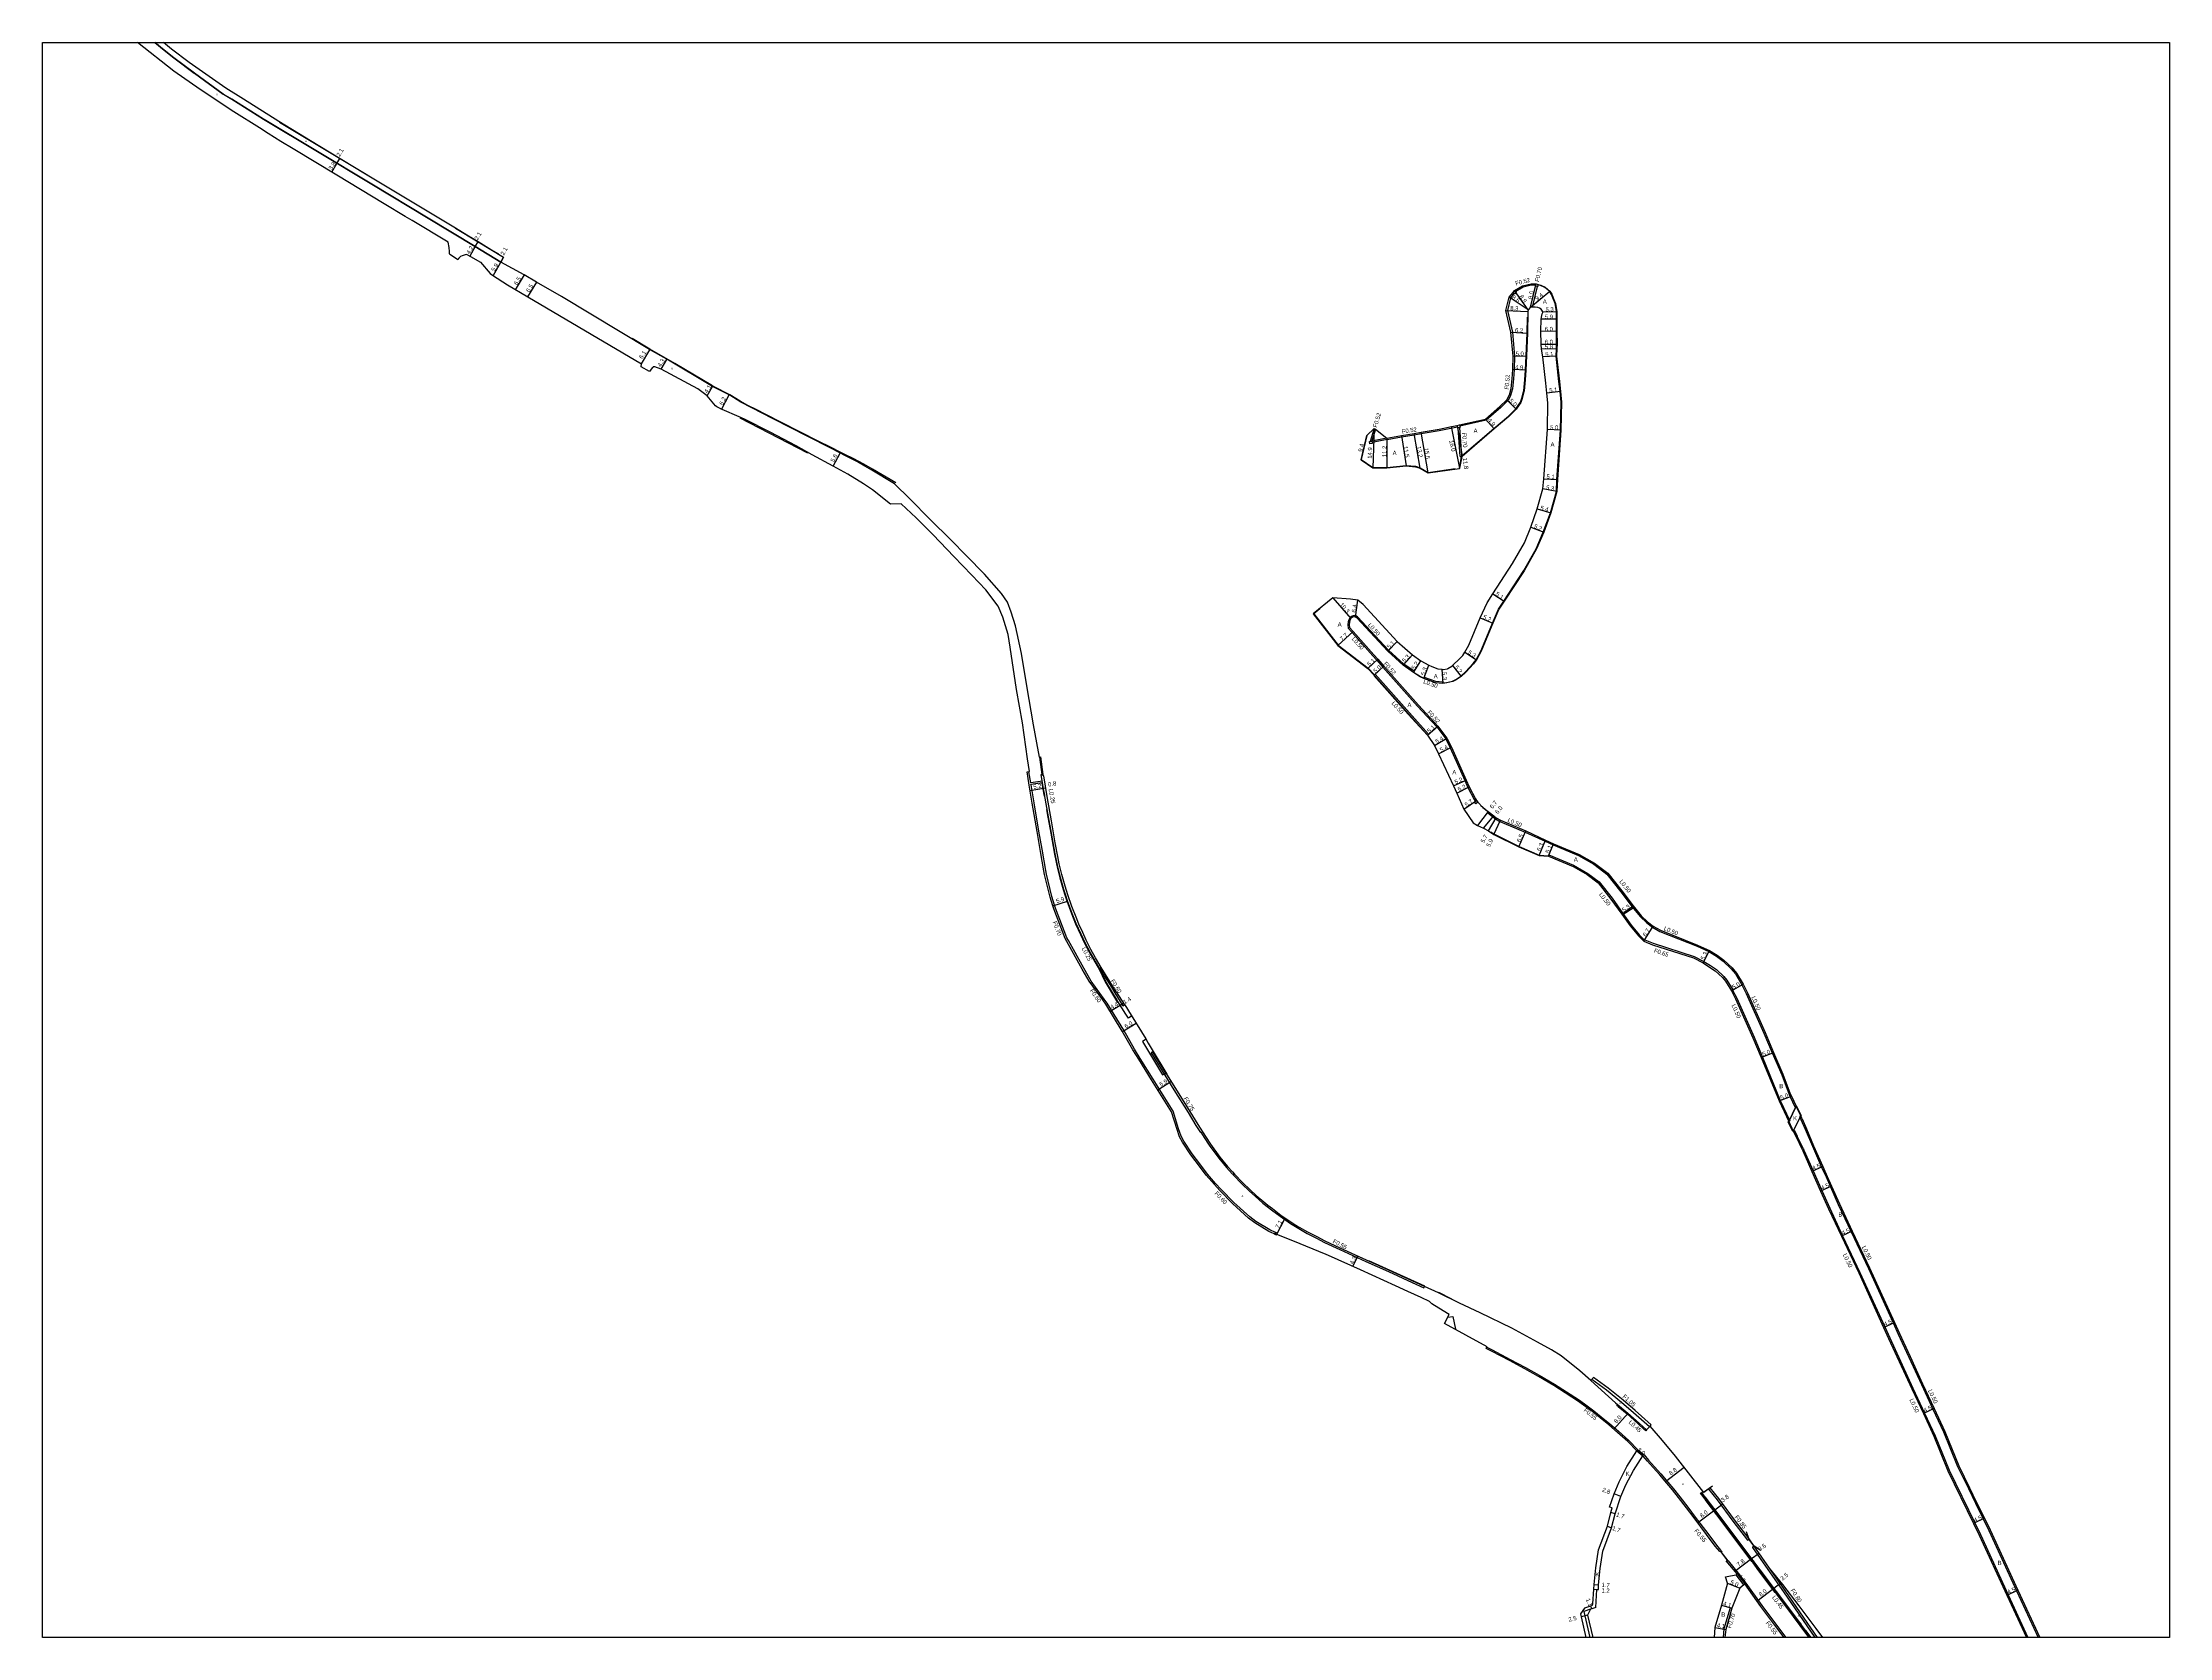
# Model space of a CAD drawing. Header units: metres. Extents: x -16000 to -12000, y -105000 to -102000.
# Drawn here: x -15200 to -14400, y -104400 to -103800 of the extents above; entities that cross this region are included whole.
import ezdxf

# ---------------------------------------------------------------- set-up
doc = ezdxf.new("R2010")
doc.units = ezdxf.units.M
doc.header["$LTSCALE"] = 2.5
for name, color, linetype in [('側溝・桝', 7, 'Continuous'), ('図郭', 7, 'Continuous'), ('幅員', 7, 'Continuous'), ('歩道・分離帯・安全施設', 7, 'Continuous'), ('舗装', 7, 'Continuous'), ('道路', 7, 'Continuous')]:
    doc.layers.add(name, color=color, linetype=linetype)
doc.styles.get("Standard").update_dxf_attribs({"font": ''})
doc.styles.add('YOKO_DECO', font='')
doc.styles.get('Standard').set_extended_font_data('@MS PGothic')
doc.styles.get('YOKO_DECO').set_extended_font_data('MS PGothic')

msp = doc.modelspace()

# ---------------------------------------------------------------- linework, layer by layer
at = {"layer": '側溝・桝'}
for points in [[(-14646.5, -103894.31), (-14647.88, -103895.98), (-14649.04, -103900.81), (-14647.16, -103908.91), (-14646.29, -103917.99), (-14646.47, -103922.99), (-14646.76, -103926.56), (-14647.15, -103930.24), (-14647.8, -103932.73), (-14648.79, -103934.65), (-14648.84, -103934.71), (-14651.45, -103937.34), (-14656.97, -103942.12), (-14666.87, -103944.37)], [(-14638.4, -103891.27), (-14640.04, -103891.28), (-14643.09, -103892.05), (-14645.9, -103893.64)], [(-14640.29, -103899.51), (-14638.43, -103891.63)], [(-14639.57, -103899.51), (-14637.76, -103891.84)], [(-14699.12, -103945.14), (-14700.61, -103950.05)], [(-14698.67, -103945.44), (-14700.05, -103949.99)], [(-14694.35, -103948.78), (-14699.96, -103949.98)], [(-14694.26, -103949.29), (-14699.9, -103950.5)], [(-14694.26, -103949.29), (-14688.8, -103948.38), (-14684.05, -103947.6), (-14681.41, -103947.14), (-14674.63, -103945.93)], [(-14674.63, -103945.93), (-14667.74, -103944.57)], [(-14666.78, -103955.78), (-14667.57, -103944.92)], [(-14666.08, -103955.73), (-14666.1, -103955.54), (-14666.88, -103944.76)], [(-14666.78, -103955.78), (-14666.24, -103955.74), (-14666.08, -103955.73)], [(-14684.12, -104036.54), (-14687.95, -104033.84), (-14693.69, -104028.57), (-14705.35, -104015.99), (-14706.01, -104015.62), (-14706.66, -104015.6), (-14707.44, -104015.74), (-14708.29, -104016.38), (-14708.72, -104017.19), (-14708.94, -104017.99), (-14709, -104019.06), (-14708.88, -104020.32), (-14707.42, -104021.96), (-14699.64, -104030.69), (-14698.14, -104032.36), (-14698.14, -104032.37)], [(-14699.16, -104037.98), (-14699.05, -104037.88), (-14698.8, -104037.64), (-14685.82, -104052.19), (-14678.65, -104060.19)], [(-14698.14, -104032.37), (-14695.82, -104034.97), (-14695.82, -104034.97)], [(-14695.45, -104034.63), (-14695.82, -104034.97), (-14695.83, -104034.98), (-14682.8, -104049.6)], [(-14684.12, -104036.54), (-14684.31, -104036.83), (-14684.4, -104036.95)], [(-14673.34, -104040.58), (-14675.97, -104040.33), (-14680.22, -104038.82), (-14680.36, -104039.14), (-14680.41, -104039.28)], [(-14673.32, -104041.08), (-14673.33, -104040.93), (-14673.34, -104040.58)], [(-14682.8, -104049.6), (-14675.62, -104057.46), (-14672.23, -104061.94), (-14670.52, -104065.35), (-14665.06, -104077.66), (-14663.89, -104080.22), (-14661.5, -104084.74), (-14661.12, -104085.39), (-14661.1, -104085.41)], [(-14679.02, -104060.52), (-14678.65, -104060.19)], [(-14825.01, -104068.81), (-14824.14, -104075.39)], [(-14823.94, -104077.87), (-14828.32, -104078.45), (-14828.98, -104074.3)], [(-14736.29, -104247.68), (-14738.43, -104246.7), (-14743.63, -104243.49), (-14745.96, -104241.74), (-14751.95, -104236.33), (-14756.7, -104231.44), (-14758.77, -104229.23), (-14761.87, -104225.71), (-14764.29, -104222.29), (-14767.57, -104218.01), (-14770.74, -104213.31), (-14771.73, -104211.43), (-14772.67, -104208.69), (-14774.77, -104202.04), (-14782.31, -104189.96), (-14787.11, -104182.16), (-14789.34, -104178.67), (-14793.35, -104171.55), (-14799.5, -104161.43), (-14800.65, -104159.83), (-14805.56, -104153.07), (-14808.28, -104148.2), (-14814.1, -104137.84), (-14814.68, -104136.79), (-14818.94, -104125.67), (-14819.32, -104124.54), (-14820.35, -104121.28), (-14822.38, -104112.86), (-14822.68, -104111.42), (-14824.07, -104103.48), (-14825.23, -104096.7), (-14827.03, -104086.05), (-14827.44, -104083.72), (-14828.2, -104079.22), (-14828.23, -104079.01), (-14823.85, -104078.42)], [(-14824.11, -104078.46), (-14823.72, -104080.83), (-14823.24, -104083.56), (-14822.97, -104083.52)], [(-14822.08, -104088.54), (-14822.35, -104088.58), (-14822.09, -104090.01), (-14820.75, -104097.47), (-14819.39, -104105.31), (-14818.22, -104110.78), (-14817.39, -104114.18), (-14816.12, -104118.66), (-14815.36, -104120.98), (-14814.74, -104122.91), (-14812.96, -104127.69), (-14811.41, -104131.5), (-14809.62, -104135.54), (-14808.05, -104138.83), (-14806.08, -104142.62), (-14803.35, -104147.4), (-14802.61, -104148.63), (-14800.34, -104153.3), (-14795.99, -104160.45), (-14795.62, -104161.07), (-14795.39, -104160.93)], [(-14656.25, -104089.27), (-14656.34, -104089.39), (-14656.56, -104089.66), (-14654.48, -104091.31), (-14653.53, -104092.06)], [(-14653.53, -104092.06), (-14651.88, -104092.98), (-14642.36, -104097.04), (-14634.85, -104100.48), (-14631.81, -104101.84), (-14622.3, -104105.85), (-14616.49, -104109.12), (-14611.59, -104112.81), (-14606.37, -104119.49), (-14602.11, -104125.12), (-14599.08, -104128.84), (-14596.6, -104131.18), (-14594.48, -104132.77), (-14591.65, -104134.42), (-14577.68, -104139.99), (-14573.24, -104141.99), (-14570.39, -104143.74), (-14567.88, -104145.55), (-14564.84, -104148.41), (-14563.27, -104150.36), (-14560.82, -104154.52), (-14559.16, -104157.7), (-14552.55, -104172.63), (-14549.43, -104180.11), (-14545.83, -104188.34)], [(-14633.59, -104106.08), (-14633.53, -104105.94), (-14633.4, -104105.62)], [(-14633.4, -104105.62), (-14624.11, -104109.53), (-14618.74, -104112.56), (-14614.48, -104115.77), (-14609.66, -104121.93), (-14605.62, -104127.6), (-14602.48, -104132.01), (-14599.4, -104135.69), (-14597.45, -104137.63)], [(-14597.73, -104138.06), (-14597.45, -104137.63), (-14597.36, -104137.5), (-14594.23, -104138.77), (-14578.79, -104143.79), (-14575.12, -104145.68), (-14572.66, -104147.23), (-14570.42, -104148.71), (-14567.59, -104151.33), (-14566.46, -104152.74), (-14564.18, -104156.4), (-14564.31, -104156.48), (-14564.74, -104156.73)], [(-14801.72, -104148.11), (-14802.19, -104148.4), (-14800.51, -104151.17), (-14797.92, -104155.35), (-14796.64, -104157.46), (-14793.62, -104162.33), (-14793.1, -104162.03)], [(-14564.31, -104156.48), (-14562.72, -104159.53), (-14556.22, -104174.22), (-14553.1, -104181.69), (-14546.4, -104197.98), (-14542.77, -104205.7)], [(-14777.25, -104188.12), (-14782.38, -104179.72), (-14783.02, -104180.11), (-14777.91, -104188.52)], [(-14777.91, -104188.52), (-14774.52, -104193.94), (-14769.14, -104202.53), (-14766.16, -104207.37), (-14764.47, -104210.07), (-14764.27, -104209.94), (-14763.05, -104211.89), (-14761.16, -104214.76), (-14757.55, -104219.65), (-14754.7, -104223.18), (-14752.51, -104225.58), (-14752.47, -104225.55), (-14752.04, -104226.03), (-14748.86, -104229.32), (-14746.1, -104231.98), (-14743.82, -104234.11), (-14740.96, -104236.56), (-14739.43, -104237.82), (-14737.75, -104239.11), (-14734.54, -104241.57), (-14730.65, -104244.23), (-14727.5, -104246.19), (-14724.29, -104248.02), (-14720.8, -104249.81), (-14717.82, -104251.38), (-14712.11, -104254), (-14702.21, -104258.55), (-14693.79, -104262.35), (-14684.82, -104266.44), (-14680.45, -104268.43), (-14680.23, -104267.94)], [(-14545.83, -104188.34), (-14543.08, -104195.7)], [(-14543.08, -104195.7), (-14542.64, -104196.62), (-14540.86, -104200.38)], [(-14543.22, -104205.92), (-14542.77, -104205.7)], [(-14540.86, -104200.38), (-14540.41, -104200.16)], [(-14538.7, -104203.78), (-14539.16, -104203.99), (-14538.62, -104205.13), (-14536.96, -104208.79)], [(-14541.07, -104209.31), (-14541.52, -104209.53)], [(-14541.07, -104209.31), (-14540.02, -104211.46)], [(-14537.82, -104215.99), (-14540.02, -104211.46)], [(-14537.82, -104215.99), (-14537.47, -104216.71), (-14534.02, -104224.48), (-14530.74, -104231.86), (-14527.78, -104238.54), (-14522.92, -104248.85), (-14516.41, -104262.66), (-14507.1, -104283.15), (-14505.2, -104287.32), (-14496.49, -104306.23), (-14492.12, -104315.58), (-14488.14, -104324.09), (-14482.89, -104337.08), (-14473.2, -104356.92), (-14471.08, -104361.28), (-14460.68, -104383.91), (-14453.21, -104400)], [(-14536.96, -104208.79), (-14534.31, -104215.21), (-14530.82, -104223.06), (-14529.18, -104226.76)], [(-14529.18, -104226.76), (-14527.55, -104230.44)], [(-14527.55, -104230.44), (-14524.6, -104237.07), (-14519.75, -104247.36), (-14513.23, -104261.19), (-14503.91, -104281.7), (-14502.02, -104285.86), (-14500.5, -104289.16)], [(-14656.75, -104290.76), (-14654.7, -104291.79), (-14648.03, -104295.38), (-14642.24, -104298.49), (-14637.08, -104301.37), (-14631.28, -104304.73), (-14622.3, -104310.53), (-14620.04, -104312.13), (-14616.55, -104314.74), (-14613.76, -104316.95), (-14610.51, -104319.59), (-14607.21, -104322.43), (-14603.34, -104325.93), (-14599.97, -104329.43), (-14597.64, -104331.34), (-14595.99, -104333.3), (-14593.74, -104335.75), (-14591.3, -104338.49), (-14588.62, -104341.59), (-14586.56, -104344.05), (-14584.18, -104347.06), (-14581.21, -104350.94), (-14578.37, -104354.72), (-14573.69, -104360.92), (-14570.41, -104365.32), (-14568.89, -104367.18), (-14568.3, -104367.78), (-14568.57, -104367.76)], [(-14500.5, -104289.16), (-14498.02, -104294.56)], [(-14498.02, -104294.56), (-14493.31, -104304.79), (-14488.95, -104314.09), (-14484.93, -104322.69), (-14479.69, -104335.65), (-14475.65, -104343.93)], [(-14595.58, -104320.72), (-14601.65, -104315.45), (-14606.11, -104311.55), (-14611.8, -104307), (-14617.32, -104303)], [(-14607.34, -104313.14), (-14603.95, -104315.93), (-14599.79, -104319.64), (-14597.53, -104321.76)], [(-14598.03, -104331.71), (-14600.35, -104329.81)], [(-14475.65, -104343.93), (-14472.97, -104349.43)], [(-14574.68, -104347.98), (-14574.76, -104347.87), (-14575.02, -104347.48), (-14576.33, -104345.73), (-14575.95, -104345.44)], [(-14566.46, -104358.88), (-14570.27, -104353.82), (-14574.23, -104348.58)], [(-14573.38, -104344.2), (-14570.13, -104348.28), (-14564.19, -104356.28), (-14558.76, -104363.39), (-14558.73, -104363.43), (-14558.05, -104362.95)], [(-14472.97, -104349.43), (-14470.06, -104355.38), (-14467.91, -104359.78), (-14457.49, -104382.46), (-14449.35, -104400)], [(-14557.06, -104371.37), (-14566.02, -104359.47)], [(-14556.16, -104365.61), (-14556.85, -104366.09), (-14556.83, -104366.1), (-14551.08, -104374.39), (-14545.22, -104382.78), (-14539.41, -104391.23), (-14533.39, -104400)], [(-14565.99, -104371.19), (-14562.17, -104375.8), (-14559.35, -104379.56), (-14553.32, -104388.02), (-14548.03, -104395.03), (-14544.27, -104400)], [(-14548.27, -104383.05), (-14554.42, -104374.88), (-14556.61, -104371.97)], [(-14532.4, -104400), (-14538.74, -104390.77), (-14544.55, -104382.31), (-14550.39, -104373.91)], [(-14562.59, -104376.12), (-14559.77, -104379.88)], [(-14539.3, -104394.95), (-14541.43, -104392.14), (-14547.85, -104383.61)], [(-14564.55, -104389.03), (-14565.22, -104388.8), (-14567.61, -104396.8), (-14567.89, -104400)], [(-14535.49, -104400), (-14536.37, -104398.84), (-14538.86, -104395.54)]]:
    msp.add_lwpolyline(points, dxfattribs=at)
for points in [[(-14646.21, -103894.55), (-14646.5, -103894.31), (-14646.9, -103893.98), (-14646.33, -103893.29), (-14645.9, -103893.64), (-14645.64, -103893.86)], [(-14637.68, -103891.87), (-14637.76, -103891.84), (-14638.43, -103891.63), (-14638.51, -103891.6), (-14638.4, -103891.27), (-14638.23, -103890.75), (-14637.4, -103891.02), (-14637.44, -103891.16)], [(-14666.78, -103944.74), (-14666.88, -103944.76), (-14667.57, -103944.92), (-14667.65, -103944.94), (-14667.74, -103944.57), (-14667.86, -103944.07), (-14666.98, -103943.86), (-14666.87, -103944.37)], [(-14699.86, -103950.87), (-14700.75, -103950.98), (-14700.85, -103950.08), (-14700.61, -103950.05), (-14700.05, -103949.99), (-14699.96, -103949.98), (-14699.9, -103950.5)], [(-14660.16, -104085.82), (-14660.89, -104086.35), (-14661.41, -104085.63), (-14661.1, -104085.41), (-14660.68, -104085.1)], [(-14735.88, -104248.55), (-14735.63, -104247.98), (-14736.29, -104247.68), (-14736.57, -104248.23)], [(-14607.05, -104312.79), (-14607.34, -104313.14), (-14607.9, -104312.68), (-14607.62, -104312.33)], [(-14596.69, -104321.95), (-14596.98, -104322.27), (-14597.53, -104321.76), (-14597.24, -104321.44)], [(-14574.3, -104347.69), (-14573.85, -104348.29), (-14574.23, -104348.58), (-14574.68, -104347.98)], [(-14566.07, -104358.6), (-14565.64, -104359.18), (-14566.02, -104359.47), (-14566.46, -104358.88)], [(-14556.23, -104371.68), (-14556.61, -104371.97), (-14557.06, -104371.37), (-14556.68, -104371.08)], [(-14547.47, -104383.32), (-14547.85, -104383.61), (-14548.27, -104383.05), (-14547.89, -104382.76)], [(-14538.92, -104394.67), (-14538.48, -104395.25), (-14538.86, -104395.54), (-14539.3, -104394.95)]]:
    msp.add_lwpolyline(points, close=True, dxfattribs=at)
at = {"layer": '図郭'}
msp.add_lwpolyline([(-15200, -103800), (-14400, -103800), (-14400, -104400), (-15200, -104400)], close=True, dxfattribs=at)
at = {"layer": '幅員'}
for points in [[(-15091.24, -103848.71), (-15089.27, -103845.45)], [(-15089.27, -103845.45), (-15088.2, -103843.67)], [(-15037.25, -103876.72), (-15039.28, -103880.39)], [(-15037.25, -103876.72), (-15036.16, -103874.92)], [(-15030.55, -103887.71), (-15027.64, -103882.58)], [(-15027.64, -103882.58), (-15026.63, -103880.73)], [(-15022.08, -103892.99), (-15018.77, -103887.4)], [(-15017.51, -103895.72), (-15014.11, -103890.18)], [(-14641.26, -103900.6), (-14648.36, -103895.74)], [(-14641.26, -103900.6), (-14646.33, -103893.29)], [(-14640.29, -103899.51), (-14638.23, -103890.75)], [(-14640.29, -103899.51), (-14633.08, -103893.48)], [(-14649.57, -103900.81), (-14641.28, -103901.17)], [(-14635.73, -103901.29), (-14630.43, -103901.19)], [(-14647.68, -103909), (-14641.48, -103909.29)], [(-14630.39, -103908.67), (-14636.39, -103908.64)], [(-14630.42, -103904.09), (-14636.32, -103904.07)], [(-14974.73, -103920.81), (-14971.59, -103915.58)], [(-14967.35, -103922.91), (-14965.16, -103919.21)], [(-14646.81, -103918.01), (-14641.81, -103917.89)], [(-14636.36, -103913.5), (-14630.36, -103913.51)], [(-14630.42, -103915.21), (-14636.22, -103915.33)], [(-14630.59, -103918.04), (-14635.69, -103918.26)], [(-14642.1, -103923.23), (-14646.99, -103922.96)], [(-14950, -103932.96), (-14948.01, -103929.37)], [(-14944.58, -103938.01), (-14941.75, -103932.49)], [(-14649.24, -103934.37), (-14645.69, -103937.9)], [(-14629.07, -103931.33), (-14634.15, -103931.86)], [(-14657.21, -103941.64), (-14654.02, -103945.36)], [(-14704.02, -103956.99), (-14701.85, -103947.84)], [(-14699.12, -103945.14), (-14699.68, -103960.03)], [(-14694.35, -103948.78), (-14694.39, -103959.98)], [(-14688.89, -103947.87), (-14687.08, -103959.22)], [(-14681.87, -103960.09), (-14684.14, -103947.09)], [(-14678.86, -103961.9), (-14681.5, -103946.62)], [(-14666.87, -103960.18), (-14670, -103944.49)], [(-14667.86, -103944.07), (-14666.08, -103955.73)], [(-14628.89, -103945.82), (-14633.89, -103945.6)], [(-14902.63, -103959.39), (-14900.03, -103954.43)], [(-14630.45, -103968.96), (-14635.65, -103967.95)], [(-14635.31, -103964.07), (-14630.22, -103964.41)], [(-14637.83, -103975.48), (-14632.65, -103976.98)], [(-14640.18, -103982.28), (-14635.37, -103984.25)], [(-14654.5, -104007.4), (-14650.23, -104010.18)], [(-14714.63, -104008.92), (-14707.9, -104016.72)], [(-14706.15, -104016.11), (-14705.25, -104009.78)], [(-14712.77, -104026.77), (-14707.05, -104021.62)], [(-14659.29, -104016.4), (-14654.51, -104018.46)], [(-14694.05, -104028.92), (-14690.44, -104025.31)], [(-14688.27, -104034.23), (-14684.73, -104030.28)], [(-14665.01, -104029.32), (-14660.6, -104032.25)], [(-14701.52, -104035.49), (-14697.77, -104032.03)], [(-14695.45, -104034.63), (-14699.16, -104037.98)], [(-14684.4, -104036.95), (-14681.54, -104032.6)], [(-14680.41, -104039.28), (-14678.63, -104034.29)], [(-14673.71, -104035.79), (-14673.32, -104041.08)], [(-14669.68, -104034.39), (-14666.45, -104038.46)], [(-14679.02, -104060.52), (-14675.22, -104057.13)], [(-14676.4, -104064.48), (-14671.78, -104061.67)], [(-14674.88, -104067.55), (-14670.05, -104065.13)], [(-14669.33, -104079.58), (-14664.59, -104077.45)], [(-14668.03, -104082.41), (-14663.42, -104079.99)], [(-14828.58, -104081.4), (-14823.49, -104080.56)], [(-14823.49, -104080.56), (-14822.67, -104080.42)], [(-14665.35, -104088.38), (-14660.68, -104085.1)], [(-14656.25, -104089.27), (-14660.33, -104094.58)], [(-14658.02, -104095.52), (-14654.17, -104090.92)], [(-14656.08, -104096.6), (-14653.25, -104091.65)], [(-14654.18, -104097.87), (-14651.66, -104092.53)], [(-14644.69, -104102.57), (-14642.15, -104096.58)], [(-14637.1, -104105.83), (-14634.65, -104100.03)], [(-14633.59, -104106.08), (-14631.62, -104101.38)], [(-14820.02, -104124.77), (-14814.44, -104122.99)], [(-14606.03, -104127.89), (-14601.71, -104124.81)], [(-14597.73, -104138.06), (-14594.21, -104132.36)], [(-14575.45, -104146.25), (-14573, -104141.54)], [(-14564.74, -104156.73), (-14560.38, -104154.28)], [(-14798.39, -104164.44), (-14794.64, -104162.16)], [(-14794.64, -104162.16), (-14793.47, -104161.43)], [(-14793.77, -104172.06), (-14788.62, -104168.96)], [(-14553.56, -104181.88), (-14548.97, -104179.91)], [(-14780.56, -104193.94), (-14775.56, -104190.82)], [(-14546.86, -104198.18), (-14542.19, -104196.41)], [(-14530.37, -104222.86), (-14534.48, -104224.68)], [(-14527.09, -104230.24), (-14531.2, -104232.07)], [(-14735.88, -104248.55), (-14732.66, -104242.21)], [(-14519.3, -104247.15), (-14523.37, -104249.07)], [(-14707.1, -104260.46), (-14705.3, -104256.55)], [(-14507.56, -104283.35), (-14503.46, -104281.49)], [(-14609.01, -104321.6), (-14603.65, -104315.61)], [(-14488.5, -104313.88), (-14492.57, -104315.79)], [(-14600.35, -104329.81), (-14598.03, -104331.71)], [(-14589.52, -104341.37), (-14582.59, -104335.98)], [(-14606.3, -104347.03), (-14608.9, -104346)], [(-14577.46, -104356.82), (-14571.06, -104351.98)], [(-14571.06, -104351.98), (-14568.02, -104349.72)], [(-14611.43, -104358.17), (-14609.84, -104358.76)], [(-14608.47, -104353.54), (-14610.09, -104353.03)], [(-14469.61, -104355.16), (-14473.65, -104357.14)], [(-14563.49, -104375.04), (-14557.24, -104370.33)], [(-14557.24, -104370.33), (-14554.3, -104368.29)], [(-14616.55, -104381.87), (-14615.35, -104381.92)], [(-14616.43, -104380.07), (-14614.74, -104380.23)], [(-14566.2, -104379.51), (-14561.62, -104381.51)], [(-14560.14, -104380.2), (-14563.01, -104376.48)], [(-14555.2, -104386.3), (-14548.83, -104381.51)], [(-14548.83, -104381.51), (-14546.08, -104379.31)], [(-14461.13, -104384.12), (-14457.03, -104382.25)], [(-14618.87, -104391.66), (-14621.3, -104392.23)], [(-14617.71, -104388.2), (-14617.27, -104389.2)], [(-14568.48, -104387.86), (-14564.55, -104389.03)], [(-14570.97, -104396.3), (-14566.92, -104396.94)]]:
    msp.add_lwpolyline(points, dxfattribs=at)
at = {"layer": '歩道・分離帯・安全施設'}
for points in [[(-15157.77, -103800), (-15154.22, -103802.85), (-15150.62, -103805.7), (-15142.98, -103811.48)], [(-15131.93, -103819.41), (-15128.85, -103821.33)], [(-15037.25, -103876.72), (-15055, -103866.06), (-15076.2, -103853.33), (-15096.57, -103841.05), (-15116.63, -103828.94)], [(-15110.85, -103829.92), (-15044.66, -103869.71)], [(-15044.66, -103869.71), (-15040.4, -103872.29), (-15036.1, -103874.9), (-15031.14, -103877.98), (-15028.54, -103879.54)], [(-15037.25, -103876.72), (-15027.64, -103882.58)], [(-15037.25, -103876.72), (-15027.64, -103882.58)], [(-15027.64, -103882.58), (-15037.25, -103876.72)], [(-14673.33, -104040.93), (-14671.87, -104040.72), (-14669.61, -104040.21), (-14668.38, -104039.59), (-14666.54, -104038.34), (-14664.77, -104036.74), (-14661.88, -104033.65), (-14660.72, -104032.17), (-14659.04, -104028.92), (-14654.65, -104018.4), (-14652.33, -104013.14), (-14650.35, -104010.1), (-14642.88, -103998.63), (-14638.18, -103990.45), (-14635.51, -103984.2), (-14632.79, -103976.94), (-14630.6, -103968.93), (-14630.37, -103964.4), (-14629.04, -103945.82), (-14628.81, -103935.3), (-14629.22, -103931.34), (-14629.63, -103927.48), (-14630.74, -103918.04), (-14630.57, -103915.2), (-14630.51, -103913.51), (-14630.54, -103908.67), (-14630.57, -103904.09), (-14630.58, -103901.2), (-14631.09, -103898.2), (-14631.65, -103896.71), (-14632.46, -103894.76), (-14633.19, -103893.58), (-14634.93, -103892.16), (-14636.55, -103891.45), (-14637.44, -103891.16)], [(-14667.02, -103960.2), (-14666.24, -103955.74), (-14666.22, -103955.65), (-14666.1, -103955.54), (-14654.12, -103945.25), (-14648.56, -103940.57), (-14645.8, -103937.8), (-14644.08, -103935.33), (-14643.56, -103933.84), (-14642.94, -103931.36), (-14642.87, -103931.02), (-14642.45, -103926.9), (-14642.25, -103923.22), (-14641.96, -103917.89), (-14641.63, -103909.29), (-14641.48, -103903.35)], [(-14948.04, -103929.13), (-14962.13, -103920.74), (-14971.56, -103915.37), (-14978.21, -103911.28)], [(-14937.57, -103934.95), (-14941.44, -103932.51), (-14947.63, -103929.36), (-14947.79, -103929.1)], [(-14903.63, -103952.25), (-14908.02, -103950.03), (-14922.29, -103942.8), (-14927.89, -103939.96), (-14931.33, -103938.2), (-14934.68, -103936.5), (-14937.57, -103934.95)], [(-14937.73, -103941.13), (-14912.29, -103954.36)], [(-14897.93, -103955.12), (-14899.94, -103954.15), (-14903.63, -103952.25)], [(-14887.87, -103960.51), (-14891.09, -103958.65), (-14895.15, -103956.51), (-14897.93, -103955.12)], [(-14703.99, -103956.82), (-14699.63, -103959.88), (-14694.4, -103959.83), (-14687.08, -103959.07), (-14683.54, -103959.43), (-14681.81, -103959.96), (-14678.83, -103961.74), (-14668.67, -103960.29)], [(-14879.02, -103965.7), (-14887.87, -103960.51)], [(-14719.53, -104013.04), (-14721.85, -104014.9), (-14712.67, -104026.67), (-14701.41, -104035.38), (-14699.05, -104037.88)], [(-14699.27, -104038.08), (-14686.3, -104052.63), (-14679.13, -104060.62)], [(-14684.31, -104036.83), (-14681.76, -104038.49), (-14680.36, -104039.14)], [(-14791.48, -104166.97), (-14792.58, -104165.56), (-14795.49, -104160.75), (-14795.76, -104160.31), (-14800.1, -104153.17), (-14802.37, -104148.5), (-14803.12, -104147.26), (-14805.85, -104142.49), (-14807.81, -104138.71), (-14809.38, -104135.43), (-14811.16, -104131.4), (-14812.71, -104127.59), (-14814.49, -104122.83), (-14815.11, -104120.9), (-14815.87, -104118.59), (-14817.13, -104114.11), (-14817.96, -104110.72), (-14819.13, -104105.26), (-14820.48, -104097.42), (-14821.83, -104089.96), (-14823.46, -104080.79), (-14824.34, -104075.42), (-14823.68, -104075.33)], [(-14791.48, -104166.97), (-14792.58, -104165.56), (-14795.49, -104160.75), (-14795.76, -104160.31), (-14800.1, -104153.17), (-14802.37, -104148.5), (-14803.12, -104147.26), (-14805.85, -104142.49), (-14807.81, -104138.71), (-14809.38, -104135.43), (-14811.16, -104131.4), (-14812.71, -104127.59), (-14814.49, -104122.83), (-14815.11, -104120.9), (-14815.87, -104118.59), (-14817.13, -104114.11), (-14817.96, -104110.72), (-14819.13, -104105.26), (-14820.48, -104097.42), (-14821.83, -104089.96), (-14823.46, -104080.79), (-14824.34, -104075.42), (-14823.68, -104075.33)], [(-14823.04, -104083.13), (-14823.46, -104080.79), (-14824.34, -104075.42)], [(-14656.34, -104089.39), (-14658.3, -104087.83), (-14658.97, -104087.19)], [(-14795.49, -104160.75), (-14795.76, -104160.31), (-14800.1, -104153.17), (-14802.37, -104148.5), (-14803.12, -104147.26), (-14805.85, -104142.49), (-14807.81, -104138.71), (-14809.38, -104135.43), (-14811.16, -104131.4), (-14812.71, -104127.59), (-14814.49, -104122.83), (-14815.11, -104120.9), (-14815.87, -104118.59), (-14817.13, -104114.11), (-14817.96, -104110.72), (-14819.13, -104105.26), (-14820.48, -104097.42), (-14821.83, -104089.96), (-14822.08, -104088.54)], [(-14655.28, -104096.95), (-14654.11, -104097.74), (-14644.62, -104102.44), (-14637.07, -104105.68), (-14633.53, -104105.94)], [(-14790.34, -104166.19), (-14791.48, -104166.97)], [(-14790.34, -104166.19), (-14791.48, -104166.97)], [(-14784.89, -104174.97), (-14786.31, -104175.85)], [(-14784.89, -104174.97), (-14786.31, -104175.85)], [(-14786.31, -104175.85), (-14778.69, -104188.32), (-14778.18, -104188.03)], [(-14786.31, -104175.85), (-14778.69, -104188.32), (-14778.18, -104188.03)], [(-14785.19, -104177.69), (-14778.69, -104188.32)], [(-14778.18, -104188.03), (-14777.38, -104187.55)], [(-14680.12, -104267.83), (-14701.18, -104258.31)], [(-14669.98, -104272.68), (-14674.81, -104270.28)], [(-14671.42, -104279.54), (-14669.58, -104279.27), (-14668.58, -104284.05), (-14668.76, -104284.08)], [(-14669.58, -104279.27), (-14668.58, -104284.05)], [(-14617.63, -104303.37), (-14608.34, -104311.73), (-14603.67, -104315.6), (-14599.5, -104319.32), (-14596.69, -104321.95), (-14595.33, -104320.45)], [(-14617.63, -104303.37), (-14608.34, -104311.73), (-14603.67, -104315.6), (-14599.5, -104319.32), (-14596.69, -104321.95), (-14595.33, -104320.45)], [(-14575.23, -104345.37), (-14571.92, -104342.98)], [(-14534.89, -104400), (-14535.98, -104398.55), (-14541.05, -104391.86), (-14554.04, -104374.59), (-14569.89, -104353.53), (-14574.37, -104347.6), (-14574.64, -104347.2), (-14575.95, -104345.44), (-14575.5, -104345.11)], [(-14534.89, -104400), (-14535.98, -104398.55), (-14541.05, -104391.86), (-14554.04, -104374.59), (-14569.89, -104353.53), (-14574.37, -104347.6), (-14574.64, -104347.2), (-14575.95, -104345.44), (-14575.5, -104345.11)], [(-14574.64, -104347.2), (-14574.37, -104347.6), (-14569.89, -104353.53), (-14554.04, -104374.59), (-14541.05, -104391.86), (-14538.48, -104395.25)], [(-14568.75, -104367.73), (-14566.2, -104371.15)], [(-14553.78, -104367.29), (-14556.33, -104365.49), (-14558.12, -104363.09), (-14559.12, -104360.25)], [(-14536.84, -104397.41), (-14535.98, -104398.55), (-14534.89, -104400)]]:
    msp.add_lwpolyline(points, dxfattribs=at)
for points in [[(-15037.25, -103876.72, 0), (-15055, -103866.06, 0), (-15076.2, -103853.33, 0), (-15096.57, -103841.05, 0), (-15116.88, -103828.79, 0), (-15128.85, -103821.33, 0), (-15132, -103819.37, 0), (-15142.85, -103811.58, 0), (-15150.62, -103805.7, 0), (-15154.22, -103802.85, 0), (-15157.77, -103800, 0)], [(-15157.77, -103800, 0), (-15154.22, -103802.85, 0), (-15150.62, -103805.7, 0), (-15142.85, -103811.58, 0), (-15132, -103819.37, 0), (-15128.85, -103821.33, 0), (-15116.88, -103828.79, 0), (-15096.57, -103841.05, 0), (-15076.2, -103853.33, 0), (-15055, -103866.06, 0), (-15037.25, -103876.72, 0)]]:
    msp.add_polyline3d(points, dxfattribs=at)
at = {"layer": '舗装'}
for points in [[(-14605.8, -104128.21), (-14601.32, -104125.29)], [(-14540.41, -104200.16), (-14543.22, -104205.92)], [(-14541.52, -104209.53), (-14538.7, -104203.78)], [(-14617.79, -104389.38), (-14620.32, -104390.26), (-14619.94, -104391.91), (-14618.07, -104400)]]:
    msp.add_lwpolyline(points, dxfattribs=at)
at = {"layer": '道路'}
for points in [[(-15046.99, -103879.52), (-15046.94, -103878.55), (-15047.02, -103877.05), (-15047.49, -103875.14), (-15060.98, -103866.91), (-15063.59, -103865.4), (-15071.49, -103860.71), (-15089.27, -103849.9), (-15105.71, -103840), (-15110.43, -103837.19), (-15115.14, -103834.18), (-15118.39, -103832.09), (-15128.09, -103826.01), (-15140.71, -103817.68), (-15150.66, -103810.81), (-15164.24, -103800)], [(-15044.73, -103869.8), (-15078.5, -103849.5), (-15096.32, -103838.78), (-15111.18, -103829.75), (-15124.39, -103821.35), (-15131.09, -103817.2), (-15144.87, -103807.53), (-15151.5, -103802.48), (-15154.54, -103800)], [(-15044.73, -103869.8), (-15036.16, -103874.92), (-15026.63, -103880.73), (-15027.64, -103882.58)], [(-15046.99, -103879.52), (-15043.82, -103881.57)], [(-15040.38, -103879.78), (-15041.01, -103879.91), (-15042.12, -103880.19), (-15042.77, -103880.5), (-15043.43, -103881.09), (-15043.82, -103881.57)], [(-15040.38, -103879.78), (-15039.08, -103880.5), (-15035.23, -103882.67), (-15031.69, -103886.91), (-15030.8, -103887.55), (-15025.12, -103891.14), (-15017.51, -103895.72), (-14974.73, -103920.81)], [(-14937.36, -103935.25), (-14941.51, -103932.63), (-14948.01, -103929.37), (-14965.24, -103919.16), (-14971.66, -103915.54), (-15004.86, -103895.6), (-15014.17, -103890.15), (-15018.88, -103887.34), (-15027.64, -103882.58)], [(-14667.86, -103944.07), (-14666.98, -103943.86), (-14657.21, -103941.64), (-14651.81, -103936.96), (-14649.24, -103934.38), (-14649.24, -103934.37), (-14648.29, -103932.55), (-14647.66, -103930.14), (-14647.28, -103926.51), (-14646.99, -103922.96), (-14646.81, -103918.01), (-14647.68, -103909), (-14649.57, -103900.81), (-14648.36, -103895.74), (-14646.9, -103893.98), (-14646.33, -103893.29), (-14643.29, -103891.56), (-14640.11, -103890.76), (-14638.23, -103890.75), (-14637.4, -103891.02), (-14636.49, -103891.31), (-14634.85, -103892.03), (-14633.08, -103893.48), (-14632.33, -103894.69), (-14631.51, -103896.65), (-14630.95, -103898.16), (-14630.43, -103901.19), (-14630.42, -103904.09), (-14630.39, -103908.67), (-14630.36, -103913.51), (-14630.42, -103915.21), (-14630.59, -103918.04), (-14629.48, -103927.46), (-14629.07, -103931.33), (-14628.66, -103935.29), (-14628.89, -103945.82), (-14630.22, -103964.41), (-14630.45, -103968.96), (-14632.65, -103976.98), (-14635.37, -103984.25), (-14638.05, -103990.52), (-14642.75, -103998.71), (-14650.23, -104010.18), (-14652.2, -104013.21), (-14654.51, -104018.46), (-14658.91, -104028.98), (-14660.6, -104032.25), (-14661.77, -104033.75), (-14664.66, -104036.85), (-14666.45, -104038.46), (-14668.31, -104039.72), (-14669.56, -104040.35), (-14671.84, -104040.87), (-14673.32, -104041.08), (-14676.08, -104040.82), (-14680.41, -104039.28), (-14681.83, -104038.62), (-14684.4, -104036.95), (-14688.27, -104034.23), (-14694.05, -104028.92), (-14705.67, -104016.39), (-14706.15, -104016.11), (-14706.62, -104016.1), (-14707.23, -104016.21), (-14707.9, -104016.72), (-14708.25, -104017.37), (-14708.44, -104018.07), (-14708.5, -104019.05), (-14708.4, -104020.11), (-14707.05, -104021.62), (-14699.26, -104030.35), (-14697.77, -104032.03), (-14695.45, -104034.63), (-14682.41, -104049.25)], [(-14703.23, -104011.37), (-14690.44, -104025.31), (-14684.73, -104030.28), (-14681.54, -104032.6), (-14678.63, -104034.29), (-14677.4, -104034.78), (-14675.25, -104035.59), (-14673.71, -104035.79), (-14673.47, -104035.81), (-14673.24, -104035.8), (-14671.58, -104035.55), (-14671.42, -104035.49), (-14669.98, -104034.62), (-14669.68, -104034.39), (-14666.85, -104031.78), (-14665.81, -104030.57), (-14665.01, -104029.32), (-14663.48, -104026.7), (-14659.29, -104016.4), (-14656.67, -104010.73), (-14654.5, -104007.4), (-14647.1, -103996.04), (-14642.64, -103988.27), (-14640.18, -103982.28), (-14637.83, -103975.48), (-14635.65, -103967.95), (-14635.31, -103964.07), (-14633.89, -103945.6), (-14633.76, -103935.53), (-14634.15, -103931.86), (-14634.54, -103928.11), (-14635.69, -103918.26), (-14636.22, -103915.33), (-14636.36, -103913.5), (-14636.39, -103908.64), (-14636.32, -103904.07), (-14636.24, -103903.3), (-14636.13, -103902.71), (-14635.92, -103902.08), (-14635.8, -103901.76), (-14635.75, -103901.57), (-14635.73, -103901.29), (-14636.03, -103900.72), (-14636.35, -103900.35), (-14636.98, -103899.97), (-14637.55, -103899.71), (-14638.54, -103899.51), (-14639.57, -103899.51), (-14640.29, -103899.51), (-14641.26, -103900.6), (-14641.28, -103901.17), (-14641.48, -103909.29), (-14641.81, -103917.89), (-14642.1, -103923.23), (-14642.3, -103926.91), (-14642.73, -103931.04), (-14642.79, -103931.39), (-14643.41, -103933.88), (-14643.94, -103935.4), (-14645.69, -103937.9), (-14648.46, -103940.68), (-14654.02, -103945.36), (-14666.08, -103955.73)], [(-14974.81, -103922.01), (-14974.73, -103920.81)], [(-14971.68, -103923.78), (-14974.81, -103922.01)], [(-14969.67, -103922.03), (-14970, -103921.98), (-14970.27, -103922.06), (-14970.49, -103922.21), (-14970.69, -103922.43), (-14971.68, -103923.78)], [(-14938.03, -103940.81), (-14944.38, -103938.1), (-14946.42, -103937.08), (-14946.93, -103936.73), (-14950, -103932.96), (-14953.55, -103930.26), (-14967.35, -103922.91), (-14969.67, -103922.03)], [(-14903.75, -103952.48), (-14912.21, -103948.15), (-14925.14, -103941.56), (-14937.36, -103935.25)], [(-14910.52, -103955.1), (-14916.5, -103951.78), (-14926.37, -103946.63), (-14935.95, -103941.74), (-14938.03, -103940.81)], [(-14699.12, -103945.14), (-14701.85, -103947.84), (-14703.99, -103956.82), (-14704.02, -103956.99), (-14699.68, -103960.03), (-14694.39, -103959.98), (-14687.08, -103959.22), (-14683.57, -103959.58), (-14681.87, -103960.09), (-14678.86, -103961.9), (-14667.02, -103960.2), (-14666.87, -103960.18), (-14666.08, -103955.73)], [(-14699.12, -103945.14), (-14698.67, -103945.44), (-14694.35, -103948.78)], [(-14694.35, -103948.78), (-14688.89, -103947.87), (-14684.14, -103947.09), (-14681.5, -103946.62), (-14674.73, -103945.42), (-14670, -103944.49), (-14667.86, -103944.07)], [(-14897.14, -103962.36), (-14902.63, -103959.39), (-14910.52, -103955.1)], [(-14898.01, -103955.42), (-14900.07, -103954.41), (-14903.75, -103952.48)], [(-14888.11, -103960.89), (-14890.69, -103959.33), (-14893.46, -103957.73), (-14898.01, -103955.42)], [(-14887.86, -103968.28), (-14891.22, -103966), (-14897.14, -103962.36)], [(-14879.54, -103966.05), (-14888.11, -103960.89)], [(-14825.01, -104068.81), (-14826.02, -104063.42), (-14827.21, -104056.72), (-14829.73, -104042), (-14831.73, -104029.86), (-14834, -104019.37), (-14835.61, -104014.33), (-14837.05, -104010.55), (-14839.32, -104007.29), (-14845.66, -103999.99), (-14852.45, -103993.07), (-14858.4, -103987.07), (-14866.19, -103979.38), (-14873.76, -103971.61), (-14879.54, -103966.05)], [(-14877.03, -103973.59), (-14881.03, -103973.65), (-14887.86, -103968.28)], [(-14703.23, -104011.37), (-14705.25, -104009.78), (-14708.06, -104009.41), (-14714.63, -104008.92), (-14722.06, -104014.88), (-14712.77, -104026.77), (-14701.52, -104035.49), (-14699.16, -104037.98), (-14686.19, -104052.53), (-14679.02, -104060.52)], [(-14682.41, -104049.25), (-14675.22, -104057.13), (-14671.78, -104061.67), (-14670.05, -104065.13), (-14664.59, -104077.45), (-14663.42, -104079.99), (-14661.04, -104084.49), (-14660.68, -104085.1), (-14660.16, -104085.82), (-14658.2, -104087.72), (-14656.25, -104089.27), (-14654.17, -104090.92), (-14653.25, -104091.65)], [(-14679.02, -104060.52), (-14676.4, -104064.48), (-14674.88, -104067.55), (-14669.33, -104079.58), (-14668.03, -104082.41), (-14665.35, -104088.38)], [(-14828.78, -104074.27), (-14829.47, -104069.51)], [(-14823.68, -104075.33), (-14824.55, -104068.75)], [(-14824.67, -104104.28), (-14824.79, -104103.6), (-14825.95, -104096.83), (-14827.75, -104086.17), (-14828.17, -104083.84), (-14828.92, -104079.33), (-14829.7, -104074.41), (-14828.78, -104074.27)], [(-14823.43, -104075.87), (-14823.61, -104075.9), (-14823.68, -104075.33)], [(-14796.13, -104157.14), (-14798.56, -104153.18), (-14801.78, -104148.01), (-14803.93, -104144.32), (-14805.68, -104141.18), (-14807.43, -104137.67), (-14808.76, -104134.85), (-14810.2, -104131.66), (-14811.26, -104129.04), (-14812.86, -104124.97), (-14814.37, -104120.58), (-14815.37, -104117.4), (-14816.58, -104113), (-14817.57, -104108.99), (-14818.13, -104106.23), (-14819.08, -104101.03), (-14820.53, -104092.74), (-14822.14, -104083.61), (-14823.43, -104075.87)], [(-14665.35, -104088.38), (-14661.89, -104093.52), (-14660.33, -104094.58), (-14658.02, -104095.52), (-14656.08, -104096.6), (-14654.18, -104097.87), (-14644.69, -104102.57), (-14637.1, -104105.83), (-14633.59, -104106.08), (-14624.33, -104109.98), (-14619.01, -104112.98), (-14614.84, -104116.13), (-14610.06, -104122.23), (-14606.03, -104127.89), (-14602.87, -104132.32), (-14599.77, -104136.03), (-14597.73, -104138.06), (-14594.45, -104139.38), (-14579.04, -104144.39), (-14575.45, -104146.25), (-14573.01, -104147.78), (-14570.82, -104149.23), (-14568.06, -104151.77), (-14566.99, -104153.12), (-14564.74, -104156.73), (-14563.17, -104159.74), (-14556.68, -104174.41), (-14553.56, -104181.88), (-14546.86, -104198.18), (-14543.22, -104205.92)], [(-14653.25, -104091.65), (-14651.66, -104092.53), (-14642.15, -104096.58), (-14634.65, -104100.03), (-14631.62, -104101.38), (-14622.08, -104105.4), (-14616.22, -104108.7), (-14611.23, -104112.46), (-14605.97, -104119.18), (-14601.71, -104124.81), (-14598.71, -104128.5), (-14596.28, -104130.8), (-14594.21, -104132.36), (-14591.43, -104133.97), (-14577.48, -104139.53), (-14573, -104141.54), (-14570.12, -104143.33), (-14567.56, -104145.16), (-14564.48, -104148.07), (-14562.86, -104150.08), (-14560.38, -104154.28), (-14558.71, -104157.48), (-14552.09, -104172.43), (-14548.97, -104179.91), (-14545.37, -104188.14)], [(-14814.74, -104138.19), (-14815.34, -104137.1), (-14819.63, -104125.91), (-14820.02, -104124.77), (-14821.06, -104121.47), (-14823.1, -104113.02), (-14823.4, -104111.56), (-14824.67, -104104.28)], [(-14801.15, -104160.19), (-14806.33, -104153.05), (-14808.92, -104148.56), (-14814.74, -104138.19)], [(-14796.13, -104157.14), (-14793.1, -104162.03), (-14792.97, -104161.95), (-14790.56, -104165.84), (-14784.97, -104174.82), (-14784.11, -104176.39), (-14782.98, -104178.26), (-14777.1, -104188.03), (-14777.25, -104188.12), (-14773.87, -104193.53), (-14768.49, -104202.13), (-14765.51, -104206.97), (-14762.6, -104211.6), (-14760.72, -104214.46), (-14757.13, -104219.33), (-14754.29, -104222.83), (-14752.48, -104224.83), (-14752.44, -104224.8), (-14751.66, -104225.66), (-14748.48, -104228.94), (-14745.74, -104231.6), (-14743.46, -104233.71), (-14740.61, -104236.15), (-14739.1, -104237.4), (-14737.42, -104238.68), (-14734.22, -104241.14), (-14730.36, -104243.79), (-14727.22, -104245.73)], [(-14729.77, -104250.79), (-14735.8, -104248.37), (-14735.88, -104248.55), (-14738.72, -104247.24), (-14743.97, -104244.01), (-14746.35, -104242.22), (-14752.38, -104236.77), (-14757.14, -104231.87), (-14759.23, -104229.65), (-14762.35, -104226.09), (-14764.79, -104222.65), (-14768.07, -104218.38), (-14771.27, -104213.62), (-14772.3, -104211.67), (-14773.25, -104208.88), (-14775.34, -104202.3), (-14782.84, -104190.28), (-14787.63, -104182.49), (-14789.87, -104178.99), (-14793.89, -104171.86), (-14800.01, -104161.77), (-14801.15, -104160.19)], [(-14545.37, -104188.14), (-14542.62, -104195.48), (-14542.19, -104196.41), (-14540.41, -104200.16)], [(-14543.22, -104205.92), (-14541.52, -104209.53)], [(-14540.41, -104200.16), (-14538.7, -104203.78)], [(-14538.16, -104204.92), (-14538.7, -104203.78)], [(-14538.16, -104204.92), (-14536.5, -104208.6), (-14533.85, -104215.02), (-14530.37, -104222.86), (-14528.73, -104226.55)], [(-14541.52, -104209.53), (-14540.47, -104211.68), (-14538.27, -104216.21), (-14537.92, -104216.92), (-14534.48, -104224.68), (-14531.2, -104232.07), (-14528.24, -104238.75), (-14523.37, -104249.07), (-14516.86, -104262.87), (-14507.56, -104283.35), (-14505.66, -104287.53), (-14496.95, -104306.44), (-14492.57, -104315.79), (-14488.59, -104324.29), (-14483.35, -104337.28), (-14473.65, -104357.14), (-14471.53, -104361.49), (-14461.13, -104384.12), (-14453.76, -104400)], [(-14528.73, -104226.55), (-14527.09, -104230.24), (-14524.15, -104236.86), (-14519.3, -104247.15), (-14512.78, -104260.98), (-14503.46, -104281.49), (-14501.57, -104285.65), (-14500.05, -104288.95)], [(-14628.79, -104293.99), (-14632.41, -104291.78), (-14637.65, -104288.89), (-14647.3, -104283.61), (-14659.26, -104277.86), (-14667.08, -104274.22), (-14674.97, -104270.36), (-14680.18, -104267.97), (-14684.6, -104265.95), (-14693.57, -104261.87), (-14701.99, -104258.07), (-14711.89, -104253.51), (-14717.58, -104250.9), (-14720.55, -104249.33), (-14724.04, -104247.55), (-14727.22, -104245.73)], [(-14672.71, -104281.93), (-14670.87, -104278.52), (-14674.8, -104276.07), (-14677.4, -104274.48), (-14678.29, -104273.65), (-14681.46, -104272.07), (-14686.49, -104269.85), (-14691.14, -104267.73), (-14704.3, -104261.73), (-14716.25, -104256.3), (-14717.2, -104255.89), (-14729.77, -104250.79)], [(-14600.35, -104329.81), (-14603.71, -104326.32), (-14607.57, -104322.84), (-14610.85, -104320), (-14614.1, -104317.37), (-14616.88, -104315.17), (-14620.36, -104312.57), (-14622.6, -104310.98), (-14631.56, -104305.19), (-14637.35, -104301.84), (-14642.5, -104298.96), (-14648.29, -104295.85), (-14654.95, -104292.26), (-14656.99, -104291.24), (-14656.68, -104290.63), (-14672.71, -104281.93)], [(-14595.33, -104320.45), (-14594.89, -104319.95), (-14600.98, -104314.67), (-14605.45, -104310.76), (-14611.18, -104306.18), (-14616.66, -104302.21), (-14617.63, -104303.37), (-14621.76, -104299.68), (-14628.79, -104293.99)], [(-14500.05, -104288.95), (-14497.56, -104294.35), (-14492.85, -104304.57), (-14488.5, -104313.88), (-14484.47, -104322.49), (-14479.24, -104335.45), (-14475.2, -104343.71), (-14472.52, -104349.21)], [(-14575.18, -104345.52), (-14585.84, -104331.81), (-14590.72, -104325.94), (-14595.33, -104320.45)], [(-14614.81, -104381.95), (-14614.74, -104380.23), (-14614.13, -104374), (-14613.08, -104367.49), (-14609.84, -104358.76), (-14608.47, -104353.54), (-14606.3, -104347.03), (-14604.43, -104342.58), (-14601.62, -104337.13), (-14598.03, -104331.71)], [(-14610.56, -104350.95), (-14608.9, -104346), (-14606.97, -104341.4), (-14604.04, -104335.71), (-14600.35, -104329.81)], [(-14562.59, -104376.12), (-14566.68, -104371.17), (-14565.99, -104371.19), (-14568.57, -104367.76), (-14569.17, -104367.7), (-14570.84, -104365.65), (-14574.12, -104361.24), (-14578.8, -104355.04), (-14581.64, -104351.27), (-14584.61, -104347.4), (-14586.98, -104344.4), (-14589.03, -104341.94), (-14591.71, -104338.85), (-14594.14, -104336.11), (-14596.38, -104333.67), (-14598.03, -104331.71)], [(-14550.39, -104373.91), (-14556.15, -104365.62), (-14558.12, -104362.85), (-14563.55, -104355.73), (-14569.5, -104347.73), (-14572.7, -104343.71), (-14575.18, -104345.52)], [(-14611.43, -104358.17), (-14610.09, -104353.03), (-14609.63, -104351.24)], [(-14609.63, -104351.24), (-14610.56, -104350.95)], [(-14472.52, -104349.21), (-14469.61, -104355.16), (-14467.46, -104359.57), (-14457.03, -104382.25), (-14448.8, -104400)], [(-14617.08, -104387.98), (-14616.89, -104387.38), (-14616.55, -104381.87), (-14616.43, -104380.07), (-14615.81, -104373.78), (-14614.73, -104367.06), (-14611.43, -104358.17)], [(-14530.34, -104400), (-14532.84, -104396.63), (-14539.25, -104388.07), (-14545.42, -104380.13), (-14550.39, -104373.91)], [(-14615.77, -104388.69), (-14615.35, -104381.92), (-14614.81, -104381.95)], [(-14566.2, -104379.51), (-14568.48, -104387.86), (-14570.97, -104396.3)], [(-14559.77, -104379.88), (-14560.14, -104380.2), (-14561.62, -104381.51), (-14564.55, -104389.03), (-14566.92, -104396.94), (-14567.19, -104400)], [(-14566.2, -104379.51), (-14567, -104377.18), (-14565.06, -104376.85), (-14563.01, -104376.48), (-14562.59, -104376.12)], [(-14544.94, -104400), (-14548.46, -104395.35), (-14553.74, -104388.34), (-14559.77, -104379.88)], [(-14620.04, -104389), (-14621.55, -104391.13), (-14621.3, -104392.23), (-14619.5, -104400)], [(-14617.08, -104387.98), (-14617.71, -104388.2), (-14620.04, -104389)], [(-14617.79, -104389.38), (-14618.87, -104391.66), (-14616.94, -104400)], [(-14615.77, -104388.69), (-14617.27, -104389.2), (-14617.79, -104389.38)], [(-14570.97, -104396.3), (-14571.25, -104400)]]:
    msp.add_lwpolyline(points, dxfattribs=at)
at = {"layer": '道路', "flags": 128}
for points in [[(-14829.47, -104069.51), (-14831.43, -104055.97), (-14833.66, -104043.44), (-14836.08, -104027.45), (-14836.74, -104022.75), (-14838.79, -104016.16), (-14840.5, -104012.09), (-14845.17, -104005.95), (-14850.42, -104000.39), (-14857.21, -103993.32), (-14865.07, -103985.19), (-14871.4, -103978.83), (-14877.03, -103973.59)], [(-14825.01, -104068.81), (-14824.55, -104068.75)]]:
    msp.add_lwpolyline(points, dxfattribs=at)
at = {"layer": '道路'}
for points in [[(-14541.7, -104209.62), (-14543.41, -104206), (-14543.22, -104205.92), (-14541.52, -104209.53)], [(-14543.22, -104205.92), (-14540.41, -104200.16), (-14538.7, -104203.78), (-14541.52, -104209.53)], [(-14538.7, -104203.78), (-14540.41, -104200.16), (-14540.23, -104200.08), (-14538.52, -104203.69)]]:
    msp.add_lwpolyline(points, close=True, dxfattribs=at)

# ---------------------------------------------------------------- texts
at = {"layer": '側溝・桝'}
for s, rotation, p in [('F0.70', 76.72577, (-14637.19, -103890.15)), ('F0.52', 14.14208, (-14645.84, -103891.4)), ('F0.52', 85.32903, (-14648.53, -103930.61)), ('F0.52', 73.19335, (-14698.12, -103944.99)), ('F0.52', 9.06872, (-14688.58, -103947.15)), ('F0.70', 274.12642, (-14666.06, -103946.76)), ('L0.50', 311.73027, (-14707.69, -104024.46)), ('L0.50', 311.73027, (-14701.61, -104019.2)), ('F0.52', 311.73027, (-14695.7, -104033.8)), ('L0.50', 340.44871, (-14680.79, -104041.03)), ('L0.50', 311.87897, (-14692.73, -104048.68)), ('F0.52', 312.41781, (-14679.26, -104052.1)), ('L0.25', 280, (-14821.59, -104080.9)), ('L0.50', 336.9293, (-14649.11, -104093.08)), ('L0.50', 308.00799, (-14614.67, -104120.54)), ('L0.50', 308.00799, (-14607.03, -104115.66)), ('F0.70', 291, (-14820.1, -104130.91)), ('L0.50', 338.26232, (-14590.35, -104133.89)), ('L0.25', 297.39926, (-14809.19, -104140.82)), ('F0.65', 341.98667, (-14594.03, -104142.24)), ('F0.60', 305.24805, (-14806.19, -104156.73)), ('F0.60', 301.47059, (-14798.34, -104153.01)), ('L0.50', 293.86457, (-14557.32, -104159.2)), ('L0.50', 293.86457, (-14564.77, -104162.19)), ('F0.75', 300.58919, (-14770.86, -104197.24)), ('F0.60', 312.74271, (-14759.26, -104233.03)), ('F0.55', 333.14704, (-14714.89, -104251.51)), ('L0.50', 295.24686, (-14522.9, -104256.01)), ('L0.50', 295.24686, (-14515.73, -104253.12)), ('F1.05', 319, (-14605.88, -104309.6)), ('L0.50', 295.07762, (-14497.84, -104310.6)), ('L0.50', 295.07762, (-14490.84, -104307.17)), ('F0.55', 321.35197, (-14620.49, -104314.79)), ('L0.45', 317.42519, (-14603.56, -104319.25)), ('F0.55', 309.67614, (-14578.85, -104359.98)), ('F0.85', 306.75696, (-14563.63, -104354.75)), ('F0.80', 303.91195, (-14542.63, -104382.32)), ('F0.70', 73.34046, (-14564.89, -104396.66)), ('L0.45', 307.27654, (-14549.6, -104384.99)), ('F0.55', 306.31158, (-14551.96, -104394.56))]:
    msp.add_text(s, height=1.6, rotation=rotation, dxfattribs=at).set_placement(p)
at = {"layer": '幅員'}
for s, rotation, p in [('3.8', 59, (-15091.19, -103848.11)), ('2.1', 59, (-15088.21, -103843.09)), ('2.1', 59, (-15036.31, -103874.49)), ('4.2', 61, (-15039.3, -103879.77)), ('2.1', 61, (-15026.47, -103880.22)), ('5.9', 60, (-15029.99, -103886.29)), ('6.5', 59, (-15021.49, -103891.41)), ('6.5', 59, (-15016.91, -103894.13)), ('8.6', 325.56459, (-14647.53, -103896.22)), ('8.9', 304.72048, (-14644.63, -103895.57)), ('9.0', 76.72574, (-14639.72, -103896.67)), ('9.4', 39.87247, (-14637.79, -103897.19)), ('8.3', 357.54113, (-14647.97, -103900.68)), ('5.9', 359.81371, (-14634.97, -103903.97)), ('5.3', 1.09417, (-14634.68, -103901.17)), ('6.2', 357.28862, (-14646.17, -103908.97)), ('6.0', 359.71176, (-14634.99, -103908.55)), ('6.0', 359.94071, (-14634.96, -103913.41)), ('6.1', 59, (-14974.41, -103919.17)), ('4.3', 59, (-14967.44, -103922.19)), ('5.0', 1.31431, (-14645.91, -103917.89)), ('5.8', 1.21527, (-14634.85, -103915.24)), ('5.1', 2.48713, (-14634.74, -103918.12)), ('4.9', 356.83699, (-14646.14, -103922.91)), ('4.1', 61, (-14949.85, -103932.03)), ('6.2', 63, (-14944.17, -103936.58)), ('5.0', 315.22328, (-14648.53, -103934.94)), ('5.1', 5.96277, (-14633.21, -103931.66)), ('4.9', 310.63008, (-14656.58, -103942.22)), ('5.0', 357.46152, (-14632.98, -103945.54)), ('9.4', 76.65581, (-14703.6, -103954.1)), ('11.5', 279.0686, (-14688.14, -103951.95)), ('13.2', 279.91065, (-14683.18, -103952)), ('16.0', 281.27458, (-14670.89, -103949.76)), ('5.6', 62, (-14902.34, -103958.04)), ('14.9', 87.86678, (-14700.04, -103956.6)), ('11.2', 89.81594, (-14694.48, -103955.98)), ('15.5', 279.82465, (-14680.37, -103952.57)), ('11.8', 278.64751, (-14665.86, -103956.34)), ('5.3', 349.05708, (-14634.6, -103968.05)), ('5.1', 356.21417, (-14634.36, -103964.03)), ('5.4', 343.77645, (-14636.75, -103975.69)), ('5.2', 337.7191, (-14639.22, -103982.57)), ('5.1', 326.95324, (-14653.65, -104007.84)), ('10.3', 310.80002, (-14712.24, -104011.54)), ('6.4', 81.92532, (-14706.03, -104014.52)), ('5.2', 336.61101, (-14658.33, -104016.7)), ('7.7', 41.9922, (-14711.17, -104025.19)), ('5.1', 42.71358, (-14700.89, -104034.77)), ('5.1', 45.08562, (-14693.45, -104028.18)), ('5.3', 48.1736, (-14687.64, -104033.38)), ('5.3', 326.47318, (-14664.08, -104029.82)), ('5.0', 41.99731, (-14698.56, -104037.3)), ('5.2', 56.71432, (-14683.93, -104036.06)), ('5.3', 70.39865, (-14680.15, -104038.26)), ('5.3', 274.18775, (-14673.53, -104036.83)), ('5.2', 308.46953, (-14668.98, -104035.11)), ('5.1', 41.77417, (-14678.38, -104059.82)), ('5.4', 31.3172, (-14675.51, -104063.82)), ('5.4', 26.65208, (-14673.94, -104066.97)), ('5.2', 9, (-14827.19, -104080.83)), ('0.8', 9, (-14821.65, -104079.91)), ('5.2', 24.15815, (-14668.46, -104079.08)), ('5.2', 27.73136, (-14667.19, -104081.86)), ('5.7', 35.04886, (-14664.38, -104087.58)), ('6.7', 52.46361, (-14654.55, -104088.37)), ('6.0', 50.0008, (-14652.65, -104090.36)), ('5.7', 60.28559, (-14657.84, -104101.29)), ('5.9', 64.69494, (-14655.62, -104102.78)), ('6.5', 67.07088, (-14644.13, -104101.01)), ('6.3', 67.07088, (-14636.59, -104104.36)), ('5.1', 67.18457, (-14633.32, -104105.17)), ('5.9', 18, (-14818.47, -104123.81)), ('5.3', 35.49829, (-14605.23, -104127.2)), ('6.7', 58.29949, (-14596.89, -104136.52)), ('5.3', 62.57857, (-14575.05, -104145.27)), ('1.4', 32.24129, (-14792.97, -104161.82)), ('5.0', 29.27756, (-14564, -104156.2)), ('4.4', 31.22986, (-14797.78, -104163.77)), ('6.0', 31.09651, (-14792.44, -104170.97)), ('5.0', 23.1532, (-14552.77, -104181.43)), ('5.9', 31.94782, (-14779.28, -104192.84)), ('5.0', 20.7867, (-14546.05, -104197.77)), ('4.5', 23.94195, (-14533.93, -104224.33)), ('4.5', 23.93788, (-14530.65, -104231.71)), ('7.1', 63.05028, (-14734.99, -104246.25)), ('4.5', 25.24586, (-14522.82, -104248.7)), ('4.3', 65, (-14707.01, -104259.8)), ('4.5', 24.43201, (-14507.01, -104282.99)), ('8.0', 48, (-14607.94, -104319.59)), ('4.5', 25.08011, (-14492.03, -104315.42)), ('3.0', 320.61153, (-14600.36, -104329.67)), ('2.8', 338.46517, (-14613.57, -104345.02)), ('8.8', 38, (-14587.52, -104339.12)), ('3.8', 37, (-14567.98, -104349.22)), ('1.7', 339.64759, (-14609.77, -104359.53)), ('1.7', 342.54389, (-14608.25, -104354.42)), ('8.0', 37, (-14575.93, -104355.08)), ('4.5', 26.01577, (-14473.11, -104356.76)), ('3.6', 35, (-14554.04, -104367.58)), ('7.8', 37, (-14562.03, -104373.44)), ('3.5', 39, (-14545.54, -104378.72)), ('1.2', 357.48986, (-14613.67, -104383.07)), ('1.7', 354.35576, (-14613.66, -104380.91)), ('5.0', 336.39481, (-14565.33, -104379.78)), ('4.7', 307.51932, (-14562.47, -104377.01)), ('8.0', 37, (-14553.74, -104384.72)), ('4.5', 24.49241, (-14460.58, -104383.76)), ('2.5', 12.97451, (-14625.85, -104394.09)), ('1.1', 293.50382, (-14619.58, -104385.7)), ('4.1', 343.33938, (-14568.02, -104387.89)), ('4.1', 351.093, (-14570.33, -104396.16))]:
    msp.add_text(s, height=1.6, rotation=rotation, dxfattribs=at).set_placement(p)
at = {"layer": '舗装', "style": 'YOKO_DECO'}
for p in [(-15134.68, -103819.89, 122.31), (-15101.2, -103837.48, 121.68), (-14963.56, -103923.02, 119.12), (-14749.04, -104234.34, 111.44), (-14606.96, -104312.2, 108.97), (-14583.39, -104342.6, 108.13), (-14539.83, -104392.32, 107.23)]:
    msp.add_text('A', height=0.75, dxfattribs=at).set_placement(p)
at = {"layer": '舗装'}
for s, p in [('A', (-14635.7, -103898.22)), ('A', (-14661.73, -103946.81)), ('A', (-14632.78, -103951.97)), ('A', (-14692.19, -103955.19)), ('A', (-14712.86, -104019.69)), ('A', (-14676.72, -104039.17)), ('A', (-14686.6, -104049.92)), ('A', (-14669.73, -104075.3)), ('A', (-14624.04, -104108.11)), ('B', (-14546.74, -104193.37)), ('K', (-14541.58, -104205.43)), ('B', (-14524.54, -104241.67)), ('K', (-14604.56, -104339.2)), ('K', (-14615.91, -104377.09)), ('B', (-14464.63, -104372.76)), ('B', (-14568.56, -104392.17))]:
    msp.add_text(s, height=1.6, dxfattribs=at).set_placement(p)

doc.saveas('drawing.dxf')
